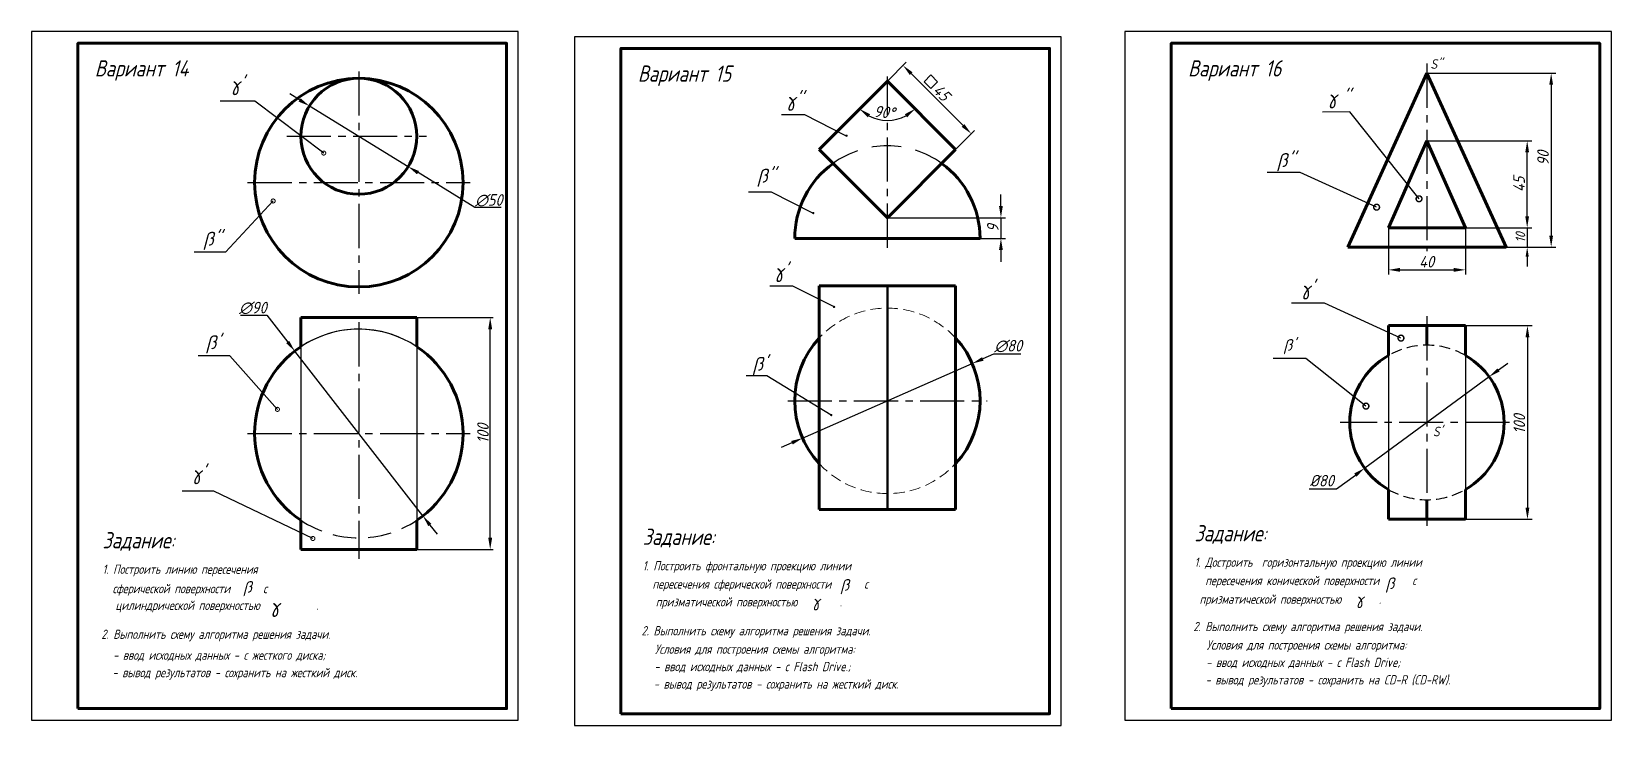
# Model space of a CAD drawing. Header units: millimetres. Extents: x 0 to 3763, y -2 to 297.
# Drawn here: x 3081 to 3763, y -2 to 297 of the extents above; entities that cross this region are included whole.
import ezdxf

# ---------------------------------------------------------------- set-up
doc = ezdxf.new("R2010")
doc.units = ezdxf.units.MM
for name, pattern in [('невидимая2', [4.7625, 3.175, -1.5875]), ('невидимаяX2', [19.05, 12.7, -6.35]), ('осевая2', [28.575, 19.05, -3.175, 3.175, -3.175]), ('штриховая', [19.05, 12.7, -6.35])]:
    doc.linetypes.add(name, pattern=pattern)
doc.layers.add('1-оси', color=1, linetype='осевая2')
doc.layers.add('3-размеры', color=6, linetype='Continuous')
doc.layers.add('2-штриховка', color=7, linetype='Continuous', true_color=0x00c7c7)
doc.layers.add('Непечатный', color=7, linetype='Continuous', plot=False)
doc.styles.get("Standard").update_dxf_attribs({"font": 'isocpeur.ttf', "width": 0.9, "oblique": 15})
doc.dimstyles.new('ISO-25', dxfattribs={"dimtxt": 5, "dimasz": 3.5, "dimexe": 1.25, "dimexo": 0, "dimtad": 1, "dimtoh": 1, "dimdec": 0, "dimtxsty": 'Standard', "dimblk": 'OPEN30', "dimcen": 2.5, "dimadec": 0, "dimazin": 0, "dimtfac": 1, "dimtdec": 0, "dimtmove": 0, "dimatfit": 3, "dimldrblk": 'DOTSMALL', "dimfxl": 1, "dimarcsym": 0})
doc.dimstyles.new('Standart', dxfattribs={"dimtxt": 5, "dimasz": 5, "dimexe": 2, "dimexo": 0, "dimgap": 1, "dimtad": 1, "dimtoh": 1, "dimdec": 0, "dimtxsty": 'Standard', "dimcen": 2.5, "dimadec": 0, "dimazin": 0, "dimtfac": 1, "dimtdec": 0, "dimtmove": 0, "dimatfit": 3, "dimldrblk": 'DOTSMALL', "dimfxl": 1, "dimarcsym": 0})

msp = doc.modelspace()

# ---------------------------------------------------------------- texts
at = {"oblique": 15}
for s, height, width, p in [('Вариант 14', 7, 0.8, (3108.17, 277.65)), ('Вариант 15', 7, 0.8, (3342.56, 275.39)), ('Вариант 16', 7, 0.8, (3580.06, 277.65)), ("''", 6, 0.9, (3646.83, 265.7)), ('γ', 6, 0.9, (3640.1, 265.7)), ("β''", 6, 0.9, (3618.42, 238.59)), ('Задание:', 7, 0.8, (3344.66, 75.6)), ('Задание:', 7, 0.8, (3111.48, 74.1)), ('1. Построить фронтальную проекцию линии ', 4, 0.8, (3344.66, 64.6)), ('1. Построить линию пересечения', 4, 0.8, (3111.48, 63.1)), ('сферической поверхности       с', 4, 0.8, (3115.82, 54.74)), ('   пересечения сферической поверхности       с ', 4, 0.8, (3342.76, 56.7)), ('цилиндрической поверхностью            .', 4, 0.8, (3117.1, 47.52)), ('призматической поверхностью         .', 4, 0.8, (3350.28, 49.03)), ('2. Выполнить схему алгоритма решения задачи.', 4, 0.8, (3110.96, 35.06)), ('2. Выполнить схему алгоритма решения задачи.', 4, 0.8, (3344.15, 36.57)), ('  - ввод исходных данных - с жесткого диска;', 4, 0.8, (3111.97, 26.03)), ('   Условия для построения схемы алгоритма:', 4, 0.8, (3343.8, 28.63)), ('  - вывод результатов - сохранить на жесткий диск.', 4, 0.8, (3111.71, 18.51)), ('  - ввод исходных данных - с Flash Drive.;', 4, 0.8, (3345.62, 21.11)), ('  - вывод результатов - сохранить на жесткий диск.', 4, 0.8, (3345.36, 13.59))]:
    msp.add_text(s, height=height, dxfattribs=dict(at, width=width)).set_placement(p)
at = {"lineweight": 60, "oblique": 15, "width": 0.9}
for s, height, p in [("γ'", 6, (3166.6, 271.38)), ("γ''", 6, (3406.41, 264.63)), ("β''", 6, (3394.06, 231.86)), ("β''", 6, (3154.99, 204.66)), ("γ'", 6, (3401.29, 190.78)), ("β'", 6, (3156.1, 160)), ("β'", 6, (3392.08, 150.71)), ("γ'", 6, (3149.93, 103.57)), ('β', 5, (3172.22, 54.97)), ('β', 5, (3430.01, 55.85)), ('γ', 6, (3183.71, 46.32)), ('γ', 5, (3417.62, 48.85))]:
    msp.add_text(s, height=height, dxfattribs=at).set_placement(p)
at = {"color": 7, "oblique": 15}
for s, height, width, p in [("γ'", 6, 0.9, (3628.64, 183.26)), ("β'", 5, 0.9, (3621.23, 159.35)), ('Задание:', 7, 0.8, (3582.82, 77.12)), ('1. Достроить  горизонтальную проекцию линии   ', 4, 0.8, (3582.82, 66.12)), ('пересечения конической поверхности       с ', 4, 0.8, (3587.47, 58.22)), ('β', 5, 0.9, (3665.34, 56.53)), ('призматической поверхностью        .', 4, 0.8, (3585.01, 50.19)), ('γ', 5, 0.9, (3652.28, 49.82)), ('2. Выполнить схему алгоритма решения задачи.', 4, 0.8, (3582.3, 38.38)), ('   Условия для построения схемы алгоритма:', 4, 0.8, (3581.95, 30.43)), ('  - ввод исходных данных - с Flash Drive;', 4, 0.8, (3583.77, 22.92)), ('  - вывод результатов - сохранить на CD-R (CD-RW).', 4, 0.8, (3583.51, 15.4))]:
    msp.add_text(s, height=height, dxfattribs=dict(at, width=width)).set_placement(p)
at = {"layer": '3-размеры', "color": 7, "char_height": 4.167, "width": 16.6667, "attachment_point": 1}
for s, insert in [('S"', (3684.62, 285.11)), ("S'", (3685.7, 126.58))]:
    msp.add_mtext(s, dxfattribs=dict(at, insert=insert))
at = {"layer": '3-размеры', "color": 7, "insert": (3723.5, 208.22), "char_height": 4.167, "attachment_point": 5, "rotation": 90}
msp.add_mtext('10', dxfattribs=at)

# ---------------------------------------------------------------- blocks, each defined once
blk = doc.blocks.new('*D43')
at = {"color": 0, "lineweight": -2, "transparency": 16777216}
for p, q in [((3171.02, 174.67), (3182.43, 174.67)), ((3182.43, 174.67), (3191.42, 163.11)), ((3249.74, 88.11), (3194.49, 159.16)), ((3252.81, 84.17), (3255.88, 80.22))]:
    blk.add_line(p, q, dxfattribs=at)
blk.add_arc((3222.12, 123.64), 45, 63.6122, 129.46157, dxfattribs=at)
at = {"color": 0, "transparency": 16777216}
for points in [[(3192.08, 163.62), (3190.77, 162.59), (3194.49, 159.16)], [(3253.47, 84.68), (3252.15, 83.65), (3249.74, 88.11)]]:
    blk.add_solid(points, dxfattribs=at)
at = {"layer": 'Defpoints', "color": 0, "transparency": 16777216}
for p in [(3194.49, 159.16), (3249.74, 88.11)]:
    blk.add_point(p, dxfattribs=at)
at = {"color": 0, "transparency": 16777216, "insert": (3176.41, 177.79), "char_height": 5, "attachment_point": 5}
blk.add_mtext('∅90', dxfattribs=at)
blk = doc.blocks.new('_DotSmall')
at = {"color": 0, "linetype": 'ByBlock', "const_width": 0.5}
blk.add_lwpolyline([(-0.0625, 0, 1), (0.0625, 0, 1)], format="xyb", close=True, dxfattribs=at)
blk = doc.blocks.new('*D44')
at = {"color": 0, "lineweight": -2, "transparency": 16777216}
for p, q in [((3196.55, 267.53), (3192.28, 270.15)), ((3200.81, 264.92), (3243.43, 238.77)), ((3272.22, 221.11), (3247.69, 236.16)), ((3283.63, 221.11), (3272.22, 221.11))]:
    blk.add_line(p, q, dxfattribs=at)
at = {"color": 0, "transparency": 16777216}
for points in [[(3196.98, 268.24), (3196.11, 266.82), (3200.81, 264.92)], [(3248.12, 236.87), (3247.25, 235.45), (3243.43, 238.77)]]:
    blk.add_solid(points, dxfattribs=at)
at = {"layer": 'Defpoints', "color": 0, "transparency": 16777216}
for p in [(3200.81, 264.92), (3243.43, 238.77)]:
    blk.add_point(p, dxfattribs=at)
at = {"color": 0, "transparency": 16777216, "insert": (3278.24, 224.23), "char_height": 5, "attachment_point": 5}
blk.add_mtext('∅50', dxfattribs=at)
blk = doc.blocks.new('_Open30')
at = {"color": 0, "linetype": 'ByBlock', "lineweight": -2}
for p, q in [((-1, 0.27), (0, 0)), ((0, 0), (-1, -0.27)), ((0, 0), (-1, 0))]:
    blk.add_line(p, q, dxfattribs=at)
blk = doc.blocks.new('*D42')
at = {"color": 0, "lineweight": -2, "transparency": 16777216}
for p, q in [((3247.12, 173.64), (3280.07, 173.64)), ((3278.82, 78.64), (3278.82, 168.64)), ((3247.12, 73.64), (3280.07, 73.64))]:
    blk.add_line(p, q, dxfattribs=at)
at = {"color": 0, "transparency": 16777216}
for points in [[(3277.99, 168.64), (3279.66, 168.64), (3278.82, 173.64)], [(3277.99, 78.64), (3279.66, 78.64), (3278.82, 73.64)]]:
    blk.add_solid(points, dxfattribs=at)
at = {"layer": 'Defpoints', "color": 0, "transparency": 16777216}
for p in [(3247.12, 173.64), (3278.82, 173.64), (3247.12, 73.64)]:
    blk.add_point(p, dxfattribs=at)
at = {"color": 0, "transparency": 16777216, "insert": (3275.7, 123.64), "char_height": 5, "attachment_point": 5, "rotation": 90}
blk.add_mtext('100', dxfattribs=at)
blk = doc.blocks.new('*D45')
at = {"layer": '3-размеры', "color": 0, "lineweight": -2, "transparency": 16777216}
for p, q in [((3683.15, 249.88), (3728.42, 249.88)), ((3726.42, 217.38), (3726.42, 244.88)), ((3699.75, 212.38), (3728.42, 212.38))]:
    blk.add_line(p, q, dxfattribs=at)
at = {"layer": '3-размеры', "color": 0, "transparency": 16777216}
for points in [[(3725.59, 244.88), (3727.25, 244.88), (3726.42, 249.88)], [(3725.59, 217.38), (3727.25, 217.38), (3726.42, 212.38)]]:
    blk.add_solid(points, dxfattribs=at)
at = {"layer": 'Defpoints', "color": 0, "transparency": 16777216}
for p in [(3683.15, 249.88), (3726.42, 249.88), (3699.75, 212.38)]:
    blk.add_point(p, dxfattribs=at)
at = {"layer": '3-размеры', "color": 0, "transparency": 16777216, "insert": (3722.92, 231.13), "char_height": 5, "attachment_point": 5, "rotation": 90}
blk.add_mtext('45', dxfattribs=at)
blk = doc.blocks.new('*D46')
at = {"layer": '3-размеры', "color": 0, "lineweight": -2, "transparency": 16777216}
for p, q in [((3683.15, 279.05), (3738.78, 279.05)), ((3736.78, 274.05), (3736.78, 209.05)), ((3724.82, 204.05), (3738.78, 204.05))]:
    blk.add_line(p, q, dxfattribs=at)
at = {"layer": '3-размеры', "color": 0, "transparency": 16777216}
for points in [[(3735.95, 274.05), (3737.61, 274.05), (3736.78, 279.05)], [(3735.95, 209.05), (3737.61, 209.05), (3736.78, 204.05)]]:
    blk.add_solid(points, dxfattribs=at)
at = {"layer": 'Defpoints', "color": 0, "transparency": 16777216}
for p in [(3683.15, 279.05), (3724.82, 204.05), (3736.78, 204.05)]:
    blk.add_point(p, dxfattribs=at)
at = {"layer": '3-размеры', "color": 0, "transparency": 16777216, "insert": (3733.28, 242.38), "char_height": 5, "attachment_point": 5, "rotation": 90}
blk.add_mtext('90', dxfattribs=at)
blk = doc.blocks.new('*D47')
at = {"layer": '3-размеры', "color": 0, "lineweight": -2, "transparency": 16777216}
for p, q in [((3666.52, 212.38), (3666.52, 192.23)), ((3699.75, 212.38), (3699.75, 192.23)), ((3671.52, 194.23), (3694.75, 194.23))]:
    blk.add_line(p, q, dxfattribs=at)
at = {"layer": '3-размеры', "color": 0, "transparency": 16777216}
for points in [[(3671.52, 195.07), (3671.52, 193.4), (3666.52, 194.23)], [(3694.75, 195.07), (3694.75, 193.4), (3699.75, 194.23)]]:
    blk.add_solid(points, dxfattribs=at)
at = {"layer": 'Defpoints', "color": 0, "transparency": 16777216}
for p in [(3666.52, 212.38), (3699.75, 212.38), (3699.75, 194.23)]:
    blk.add_point(p, dxfattribs=at)
at = {"layer": '3-размеры', "color": 0, "transparency": 16777216, "insert": (3683, 197.73), "char_height": 5, "attachment_point": 5}
blk.add_mtext('40', dxfattribs=at)
blk = doc.blocks.new('*D48')
at = {"layer": '3-размеры', "color": 0, "lineweight": -2, "transparency": 16777216}
for p, q in [((3714.06, 151.08), (3718.09, 154.03)), ((3710.03, 148.12), (3656.28, 108.68)), ((3644.18, 99.8), (3652.25, 105.72)), ((3632.39, 99.8), (3644.18, 99.8))]:
    blk.add_line(p, q, dxfattribs=at)
at = {"layer": '3-размеры', "color": 0, "transparency": 16777216}
for points in [[(3713.56, 151.75), (3714.55, 150.4), (3710.03, 148.12)], [(3651.75, 106.39), (3652.74, 105.05), (3656.28, 108.68)]]:
    blk.add_solid(points, dxfattribs=at)
at = {"layer": 'Defpoints', "color": 0, "transparency": 16777216}
for p in [(3710.03, 148.12), (3656.28, 108.68)]:
    blk.add_point(p, dxfattribs=at)
at = {"layer": '3-размеры', "color": 0, "transparency": 16777216, "insert": (3637.79, 103.3), "char_height": 5, "attachment_point": 5}
blk.add_mtext('%%c80', dxfattribs=at)
blk = doc.blocks.new('*D49')
at = {"layer": '3-размеры', "color": 0, "lineweight": -2, "transparency": 16777216}
for p, q in [((3699.73, 170.16), (3728.53, 170.16)), ((3726.53, 165.16), (3726.53, 91.64)), ((3699.73, 86.64), (3728.53, 86.64))]:
    blk.add_line(p, q, dxfattribs=at)
at = {"layer": '3-размеры', "color": 0, "transparency": 16777216}
for points in [[(3725.69, 165.16), (3727.36, 165.16), (3726.53, 170.16)], [(3725.69, 91.64), (3727.36, 91.64), (3726.53, 86.64)]]:
    blk.add_solid(points, dxfattribs=at)
at = {"layer": 'Defpoints', "color": 0, "transparency": 16777216}
for p in [(3699.73, 170.16), (3699.73, 86.64), (3726.53, 86.64)]:
    blk.add_point(p, dxfattribs=at)
at = {"layer": '3-размеры', "color": 0, "transparency": 16777216, "insert": (3723.03, 127.72), "char_height": 5, "attachment_point": 5, "rotation": 90}
blk.add_mtext('100', dxfattribs=at)
blk = doc.blocks.new('*D50')
at = {"color": 0, "lineweight": -2, "transparency": 16777216}
for p, q in [((3496.05, 157.84), (3491.47, 155.83)), ((3507.84, 157.84), (3496.05, 157.84)), ((3413.64, 121.66), (3486.9, 153.82)), ((3409.07, 119.65), (3404.49, 117.64))]:
    blk.add_line(p, q, dxfattribs=at)
at = {"color": 0, "transparency": 16777216}
for points in [[(3491.14, 156.59), (3491.81, 155.06), (3486.9, 153.82)], [(3408.73, 120.41), (3409.4, 118.89), (3413.64, 121.66)]]:
    blk.add_solid(points, dxfattribs=at)
at = {"layer": 'Defpoints', "color": 0, "transparency": 16777216}
for p in [(3486.9, 153.82), (3413.64, 121.66)]:
    blk.add_point(p, dxfattribs=at)
at = {"color": 0, "transparency": 16777216, "insert": (3502.45, 161.34), "char_height": 5, "attachment_point": 5}
blk.add_mtext('∅80', dxfattribs=at)
blk = doc.blocks.new('*D51')
at = {"color": 0, "lineweight": -2, "transparency": 16777216}
for p, q in [((3499.27, 221.74), (3499.27, 226.74)), ((3450.27, 216.74), (3501.27, 216.74)), ((3499.27, 216.74), (3499.27, 207.74)), ((3450.27, 207.74), (3501.27, 207.74)), ((3499.27, 202.74), (3499.27, 197.74))]:
    blk.add_line(p, q, dxfattribs=at)
at = {"color": 0, "transparency": 16777216}
for points in [[(3498.44, 221.74), (3500.1, 221.74), (3499.27, 216.74)], [(3498.44, 202.74), (3500.1, 202.74), (3499.27, 207.74)]]:
    blk.add_solid(points, dxfattribs=at)
at = {"layer": 'Defpoints', "color": 0, "transparency": 16777216}
for p in [(3450.27, 216.74), (3450.27, 207.74), (3499.27, 207.74)]:
    blk.add_point(p, dxfattribs=at)
at = {"color": 0, "transparency": 16777216, "insert": (3495.77, 212.24), "char_height": 5, "attachment_point": 5, "rotation": 90}
blk.add_mtext('9', dxfattribs=at)
blk = doc.blocks.new('*D52')
at = {"layer": '3-размеры', "color": 0, "lineweight": -2, "transparency": 16777216}
blk.add_arc((3450.27, 275.66), 16.97, 241.9452, 298.0548, dxfattribs=at)
at = {"layer": '3-размеры', "color": 0, "transparency": 16777216}
for points in [[(3441.79, 260.02), (3442.79, 261.36), (3438.27, 263.66)], [(3457.75, 261.36), (3458.75, 260.02), (3462.27, 263.66)]]:
    blk.add_solid(points, dxfattribs=at)
at = {"layer": 'Defpoints', "color": 0, "transparency": 16777216}
for p in [(3450.27, 275.66), (3450.27, 275.66), (3454.66, 259.27), (3420.81, 246.2), (3479.73, 246.2)]:
    blk.add_point(p, dxfattribs=at)
at = {"layer": '3-размеры', "color": 0, "transparency": 16777216, "insert": (3448.95, 262.26), "char_height": 5, "attachment_point": 5, "rotation": 354.3971}
blk.add_mtext('90°', dxfattribs=at)
blk = doc.blocks.new('*D53')
at = {"color": 0, "lineweight": -2, "transparency": 16777216}
for p, q in [((3450.27, 275.66), (3458.42, 283.82)), ((3460.55, 278.87), (3482.94, 256.48)), ((3479.73, 246.2), (3487.89, 254.35))]:
    blk.add_line(p, q, dxfattribs=at)
at = {"color": 0, "transparency": 16777216}
for points in [[(3461.13, 279.46), (3459.96, 278.28), (3457.01, 282.4)], [(3483.53, 257.06), (3482.35, 255.89), (3486.47, 252.94)]]:
    blk.add_solid(points, dxfattribs=at)
at = {"layer": 'Defpoints', "color": 0, "transparency": 16777216}
for p in [(3450.27, 275.66), (3486.47, 252.94), (3479.73, 246.2)]:
    blk.add_point(p, dxfattribs=at)
at = {"color": 0, "lineweight": 13, "transparency": 16777216, "insert": (3473.67, 270.69), "char_height": 5, "attachment_point": 5, "rotation": 315}
blk.add_mtext('45', dxfattribs=at)

# ---------------------------------------------------------------- dimensions: what is measured, and where the dimension line sits
at = {"lineweight": 13}
dim = msp.add_linear_dim(base=(3486.47, 252.94), p1=(3450.27, 275.66), p2=(3479.73, 246.2), angle=315, text='45', dimstyle='Standart', dxfattribs=at)
dim.commit()
dim.dimension.update_dxf_attribs({"geometry": '*D53', "text_midpoint": (3471.2, 268.21), "dimtype": 161})
for p1, p2, picture, middle in [((3200.81, 264.92), (3243.43, 238.77), '*D44', (3278.24, 221.11)), ((3249.74, 88.11), (3194.49, 159.16), '*D43', (3176.41, 174.67))]:
    dim = msp.add_diameter_dim_2p(p1=p1, p2=p2, dimstyle='ISO-25', override={"dimasz": 5, "dimsah": 1})
    dim.commit()
    dim.dimension.update_dxf_attribs({"geometry": picture, "text_midpoint": middle, "dimtype": 163})
dim = msp.add_linear_dim(base=(3499.27, 207.74), p1=(3450.27, 216.74), p2=(3450.27, 207.74), angle=90, dimstyle='Standart')
dim.commit()
dim.dimension.update_dxf_attribs({"geometry": '*D51', "text_midpoint": (3499.27, 212.24), "dimtype": 160})
dim = msp.add_linear_dim(base=(3278.82, 173.64), p1=(3247.12, 73.64), p2=(3247.12, 173.64), angle=90, dimstyle='ISO-25', override={"dimasz": 5, "dimsah": 1})
dim.commit()
dim.dimension.update_dxf_attribs({"geometry": '*D42', "text_midpoint": (3278.82, 123.64), "dimtype": 160})
dim = msp.add_diameter_dim_2p(p1=(3413.64, 121.66), p2=(3486.9, 153.82), dimstyle='Standart')
dim.commit()
dim.dimension.update_dxf_attribs({"geometry": '*D50', "text_midpoint": (3502.45, 161.34)})
at = {"layer": '3-размеры', "color": 0}
dim = msp.add_angular_dim_2l(base=(3454.66, 259.27), line1=((3479.73, 246.2), (3450.27, 275.66)), line2=((3420.81, 246.2), (3450.27, 275.66)), dimstyle='Standart', dxfattribs=at)
dim.commit()
dim.dimension.update_dxf_attribs({"geometry": '*D52', "text_midpoint": (3448.61, 258.78), "dimtype": 162})
at = {"layer": '3-размеры', "color": 7}
for base, p1, p2, text, picture, middle in [((3736.78, 204.05), (3683.15, 279.05), (3724.82, 204.05), '90', '*D46', (3736.78, 242.38)), ((3726.42, 249.88), (3699.75, 212.38), (3683.15, 249.88), '45', '*D45', (3726.42, 231.13)), ((3726.53, 86.64), (3699.73, 170.16), (3699.73, 86.64), '100', '*D49', (3726.53, 127.72))]:
    dim = msp.add_linear_dim(base=base, p1=p1, p2=p2, angle=90, text=text, dimstyle='Standart', dxfattribs=at)
    dim.commit()
    dim.dimension.update_dxf_attribs({"geometry": picture, "text_midpoint": middle, "dimtype": 160})
dim = msp.add_linear_dim(base=(3699.75, 194.23), p1=(3666.52, 212.38), p2=(3699.75, 212.38), text='40', dimstyle='Standart', dxfattribs=at)
dim.commit()
dim.dimension.update_dxf_attribs({"geometry": '*D47', "text_midpoint": (3683, 194.23), "dimtype": 160})
dim = msp.add_diameter_dim_2p(p1=(3710.03, 148.12), p2=(3656.28, 108.68), text='%%c80', dimstyle='Standart', dxfattribs=at)
dim.commit()
dim.dimension.update_dxf_attribs({"geometry": '*D48', "text_midpoint": (3637.79, 103.3)})

# ---------------------------------------------------------------- linework, layer by layer
at = {"linetype": 'осевая2'}
for p, q in [((3222.12, 279.85), (3222.12, 183.85)), ((3450.27, 203.74), (3450.27, 277.69)), ((3191.05, 251.85), (3251.39, 251.85)), ((3174.12, 231.85), (3270.12, 231.85)), ((3450.27, 93.74), (3450.27, 180.74)), ((3222.12, 171.64), (3222.12, 69.58)), ((3407.27, 137.74), (3493.27, 137.74)), ((3174.12, 123.64), (3270.12, 123.64))]:
    msp.add_line(p, q, dxfattribs=at)
at = {"lineweight": 60}
for p, q in [((3420.81, 246.2), (3450.27, 275.66)), ((3479.73, 246.2), (3450.27, 275.66)), ((3648.99, 204.05), (3683.15, 279.05)), ((3683.15, 279.05), (3717.32, 204.05)), ((3450.27, 216.74), (3420.81, 246.2)), ((3450.27, 216.74), (3479.73, 246.2)), ((3683.15, 249.88), (3666.52, 212.38)), ((3683.15, 249.88), (3699.75, 212.38)), ((3683.15, 212.38), (3666.52, 212.38)), ((3683.15, 212.38), (3699.75, 212.38)), ((3410.27, 207.74), (3490.27, 207.74)), ((3683.15, 204.05), (3648.99, 204.05)), ((3683.15, 204.05), (3717.32, 204.05)), ((3420.81, 187.35), (3420.81, 90.87)), ((3420.81, 187.35), (3479.73, 187.35)), ((3479.73, 187.35), (3479.73, 90.87)), ((3197.12, 161.05), (3197.12, 173.64)), ((3197.12, 173.64), (3247.12, 173.64)), ((3247.12, 161.05), (3247.12, 173.64)), ((3666.52, 157.29), (3666.52, 170.16)), ((3666.52, 170.16), (3699.73, 170.16)), ((3683.15, 170.16), (3683.15, 161.77)), ((3699.73, 170.16), (3699.75, 157.3)), ((3666.52, 99.51), (3666.52, 86.64)), ((3699.73, 86.64), (3699.75, 99.49)), ((3420.81, 90.87), (3479.73, 90.87)), ((3683.15, 95.03), (3683.15, 86.64)), ((3197.12, 86.22), (3197.12, 73.64)), ((3247.12, 86.22), (3247.12, 73.64)), ((3666.52, 86.64), (3699.73, 86.64)), ((3197.12, 73.64), (3247.12, 73.64))]:
    msp.add_line(p, q, dxfattribs=at)
at = {"color": 7}
msp.add_line((3683.15, 279.05), (3683.15, 279.05), dxfattribs=at)
for p, q in [((3414.63, 261.1), (3404.63, 261.1)), ((3432.38, 252.1), (3414.63, 261.1)), ((3400.27, 227.74), (3390.27, 227.74)), ((3418.02, 218.74), (3400.27, 227.74)), ((3409.5, 187.25), (3399.5, 187.25)), ((3427.25, 178.25), (3409.5, 187.25)), ((3197.12, 161.05), (3197.12, 86.22)), ((3247.12, 161.05), (3247.12, 86.22)), ((3398.29, 148.59), (3389.29, 148.59)), ((3426.04, 131.59), (3398.29, 148.59)), ((3450.27, 137.74), (3450.27, 112.74))]:
    msp.add_line(p, q)
at = {"lineweight": 50}
msp.add_line((3450.27, 90.87), (3450.27, 187.35), dxfattribs=at)
at = {"color": 7, "linetype": 'Continuous', "lineweight": 60}
msp.add_line((3335.27, 2.74), (3335.27, 57.74), dxfattribs=at)
at = {"lineweight": 60}
msp.add_lwpolyline([(3100.88, 5), (3285.88, 5), (3285.88, 292), (3100.88, 292)], close=True, dxfattribs=at)
at = {"color": 7, "linetype": 'Continuous', "lineweight": 60}
msp.add_lwpolyline([(3335.27, 2.74), (3520.27, 2.74), (3520.27, 289.74), (3335.27, 289.74)], close=True, dxfattribs=at)
at = {"color": 7, "lineweight": 60}
msp.add_lwpolyline([(3572.78, 5), (3757.78, 5), (3757.78, 292), (3572.78, 292)], close=True, dxfattribs=at)
at = {"lineweight": 13}
msp.add_lwpolyline([(3466.07, 275.41), (3468.95, 272.42), (3471.96, 275.37), (3469.08, 278.35)], close=True, dxfattribs=at)
at = {"const_width": 0.5}
for points in [[(3432.38, 252.1, 1), (3432.88, 252.1, 1)], [(3418.02, 218.74, 1), (3418.52, 218.74, 1)], [(3427, 178.25, 1), (3427.5, 178.25, 1)], [(3425.79, 131.59, 1), (3426.29, 131.59, 1)]]:
    msp.add_lwpolyline(points, format="xyb", close=True, dxfattribs=at)
at = {"lineweight": 60}
for centre, radius in [((3222.12, 231.85), 45), ((3222.12, 251.85), 25)]:
    msp.add_circle(centre, radius, dxfattribs=at)
for centre, radius, start, end in [((3450.27, 207.74), 40, 125.8454, 180), ((3450.27, 207.74), 40, 0, 54.1546), ((3450.27, 137.74), 40, 137.43836, 222.56164), ((3450.27, 137.74), 40, 317.43836, 42.56164), ((3222.12, 123.64), 45, 123.74899, 236.25101), ((3222.12, 123.64), 45, 303.74899, 56.25101), ((3683.15, 128.4), 33.33, 119.9321, 240.0679), ((3683.15, 128.4), 33.33, 299.87236, 60.12764)]:
    msp.add_arc(centre, radius, start, end, dxfattribs=at)
at = {"linetype": 'невидимая2', "lineweight": 13, "ltscale": 1.5}
for start, end in [(42.56164, 137.43836), (222.56164, 317.43836)]:
    msp.add_arc((3450.27, 137.74), 40, start, end, dxfattribs=at)
msp.add_arc((3222.12, 123.64), 45, 56.25101, 123.74899)
at = {"color": 7, "linetype": 'невидимаяX2', "lineweight": 25, "ltscale": 0.8}
msp.add_arc((3222.12, 123.64), 45, 236.25101, 303.74899, dxfattribs=at)
msp.add_arc((3222.12, 123.64), 45, 236.25101, 303.74899, dxfattribs=at)
at = {"layer": '1-оси', "color": 7}
for p, q in [((3683.15, 283.22), (3683.15, 202.34)), ((3683.15, 174.24), (3683.15, 83.8)), ((3718.77, 128.4), (3645.72, 128.4))]:
    msp.add_line(p, q, dxfattribs=at)
at = {"layer": '2-штриховка', "color": 7, "linetype": 'Continuous', "lineweight": 25, "ltscale": 0.8}
for p, q in [((3666.52, 157.29), (3666.52, 99.51)), ((3699.75, 157.3), (3699.75, 99.49))]:
    msp.add_line(p, q, dxfattribs=at)
at = {"layer": '2-штриховка', "color": 7, "linetype": 'невидимая2', "lineweight": 25, "ltscale": 1.5}
for start, end in [(60.12764, 119.9321), (240.0679, 299.87236)]:
    msp.add_arc((3683.15, 128.4), 33.33, start, end, dxfattribs=at)
at = {"layer": '3-размеры', "color": 7}
for p, q in [((3726.42, 216.55), (3726.42, 220.72)), ((3699.75, 212.38), (3728.09, 212.38)), ((3726.42, 212.38), (3726.42, 204.05)), ((3683.15, 204.05), (3728.09, 204.05)), ((3726.42, 199.88), (3726.42, 195.72))]:
    msp.add_line(p, q, dxfattribs=at)
at = {"layer": '3-размеры', "color": 7, "linetype": 'штриховая'}
msp.add_arc((3450.27, 207.74), 40, 54.1546, 125.8454, dxfattribs=at)
at = {"layer": '3-размеры', "color": 7}
msp.add_solid([(3725.73, 199.88), (3727.11, 199.88), (3726.42, 204.05)], dxfattribs=at)
at = {"layer": 'Defpoints'}
msp.add_lwpolyline([(3315.27, -2.26), (3525.27, -2.26), (3525.27, 294.74), (3315.27, 294.74)], close=True, dxfattribs=at)
at = {"layer": 'Defpoints', "color": 7}
msp.add_lwpolyline([(3552.78, 0), (3762.78, 0), (3762.78, 297), (3552.78, 297)], close=True, dxfattribs=at)
at = {"layer": 'Непечатный'}
msp.add_lwpolyline([(3080.88, 0), (3290.88, 0), (3290.88, 297), (3080.88, 297)], close=True, dxfattribs=at)

msp.set_redraw_order([(e.dxf.handle, doc.entitydb.next_handle()) for e in msp.query("TEXT MTEXT ATTDEF DIMENSION ARC_DIMENSION")])  # texts and dimensions are drawn at this point

# ---------------------------------------------------------------- leaders
at = {"lineweight": -3}
for points in [[(3206.98, 244.62), (3177.28, 266.97), (3162.27, 266.97)], [(3185.14, 223.94), (3164.57, 201.92), (3150.98, 201.92)], [(3186.98, 134.06), (3166.41, 157.14), (3152.81, 157.14)], [(3202.29, 78.35), (3159.48, 98.8), (3145.89, 98.8)]]:
    msp.add_leader(points, dimstyle='ISO-25', override={"dimgap": 0.625, "dimtad": 0}, dxfattribs=at)
at = {"layer": '3-размеры', "color": 7}
for points in [[(3679.74, 224.89), (3649.82, 262.38), (3638.12, 262.24)], [(3661.43, 221.26), (3628.4, 236.29), (3614.18, 236.29)], [(3671.95, 164.8), (3638.92, 179.84), (3624.7, 179.84)], [(3656.84, 135.46), (3630.95, 155.93), (3616.73, 155.93)]]:
    msp.add_leader(points, dimstyle='Standart', override={"dimgap": 1, "dimtad": 0}, dxfattribs=at)

doc.saveas('drawing.dxf')
